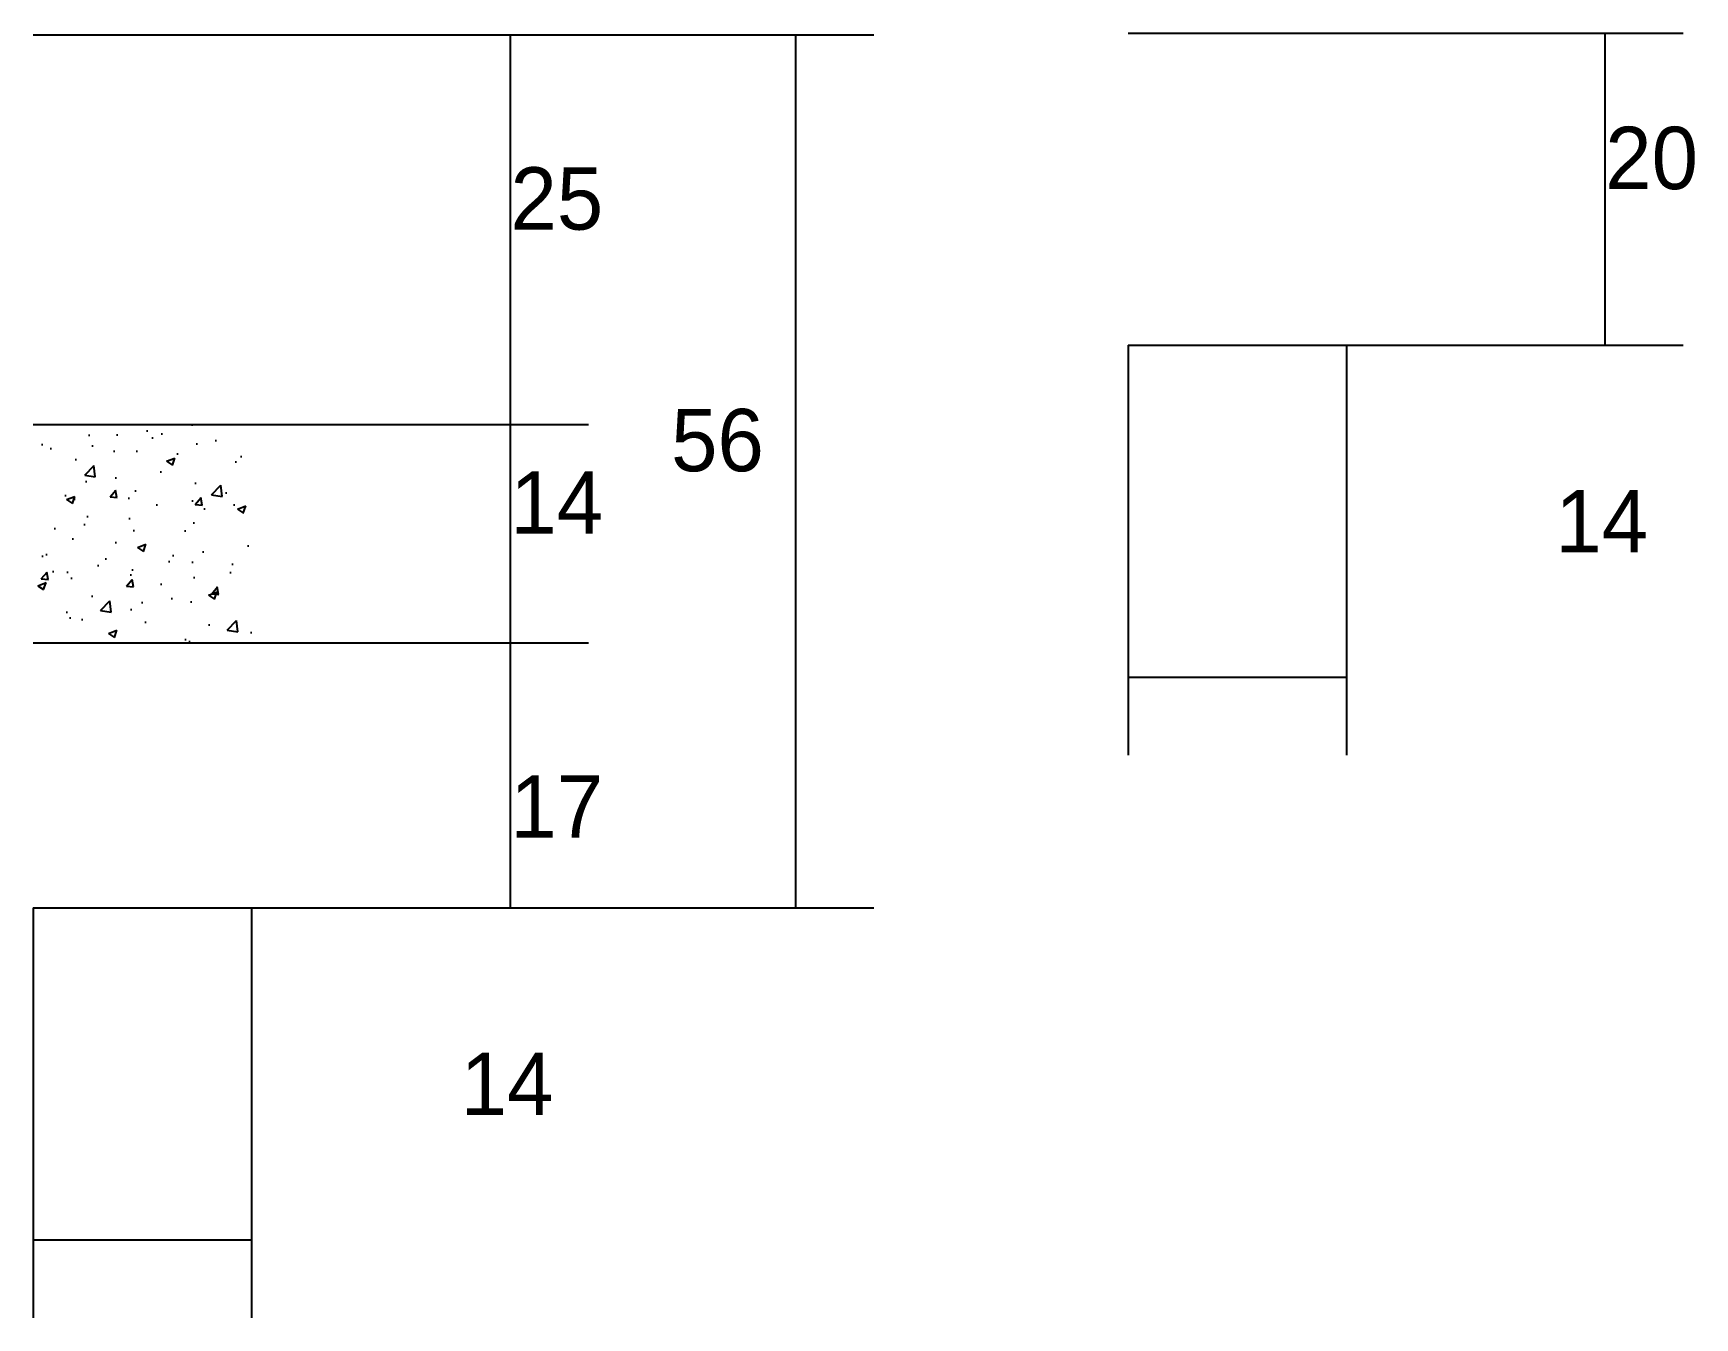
# Model space of a CAD drawing. Header units: metres. Extents: x 2691 to 4256, y -3557 to -3239.
# Drawn here: x 2691.4 to 2797.9, y -3446.5 to -3364.1 of the extents above; entities that cross this region are included whole.
import ezdxf

# ---------------------------------------------------------------- set-up
doc = ezdxf.new("R2010")
doc.units = ezdxf.units.M
doc.layers.add('COTA', color=2, linetype='Continuous')
doc.layers.add('Paineis', color=7, linetype='Continuous')

msp = doc.modelspace()

# ---------------------------------------------------------------- texts
at = {"layer": 'COTA'}
for s, p in [('20', (2792.2, -3374.1)), ('25', (2722, -3376.7)), ('56', (2732.3, -3392.2)), ('14', (2722, -3396.2)), ('14', (2789, -3397.4)), ('17', (2722, -3415.7)), ('14', (2718.8, -3433.5))]:
    msp.add_text(s, height=4, dxfattribs=at).set_placement(p)

# ---------------------------------------------------------------- hatches: boundary and pattern name
at = {"layer": 'COTA'}
h = msp.add_hatch(dxfattribs=at)
h.set_pattern_fill('AR-CONC', scale=0.03)
h.paths.add_polyline_path([(2705.4, -3389.2), (2691.4, -3389.2), (2691.4, -3403.2), (2705.4, -3403.2)])

# ---------------------------------------------------------------- linework, layer by layer
for p, q in [((2705.4, -3364.2), (2727, -3364.2)), ((2705.4, -3364.2), (2745.3, -3364.2)), ((2722, -3389.2), (2722, -3364.2)), ((2740.3, -3420.2), (2740.3, -3364.2)), ((2775.6, -3364.1), (2797.2, -3364.1)), ((2792.2, -3384.1), (2792.2, -3364.1)), ((2761.6, -3384.1), (2761.6, -3410.4)), ((2775.6, -3384.1), (2797.2, -3384.1)), ((2775.6, -3384.1), (2775.6, -3410.4)), ((2705.4, -3389.2), (2727, -3389.2)), ((2705.4, -3389.2), (2727, -3389.2)), ((2722, -3403.2), (2722, -3389.2)), ((2705.4, -3403.2), (2727, -3403.2)), ((2705.4, -3403.2), (2727, -3403.2)), ((2722, -3420.2), (2722, -3403.2)), ((2761.6, -3405.4), (2775.6, -3405.4)), ((2691.4, -3420.2), (2691.4, -3446.5)), ((2705.4, -3420.2), (2705.4, -3446.5)), ((2705.4, -3420.2), (2727, -3420.2)), ((2705.4, -3420.2), (2745.3, -3420.2)), ((2691.4, -3441.5), (2705.4, -3441.5))]:
    msp.add_line(p, q, dxfattribs=at)
at = {"layer": 'Paineis'}
for p, q in [((2691.4, -3364.2), (2705.4, -3364.2)), ((2761.6, -3364.1), (2775.6, -3364.1)), ((2761.6, -3384.1), (2775.6, -3384.1)), ((2691.4, -3389.2), (2705.4, -3389.2)), ((2691.4, -3403.2), (2705.4, -3403.2)), ((2691.4, -3420.2), (2705.4, -3420.2))]:
    msp.add_line(p, q, dxfattribs=at)

msp.set_redraw_order([(e.dxf.handle, doc.entitydb.next_handle()) for e in msp.query("TEXT MTEXT ATTDEF DIMENSION ARC_DIMENSION")])  # texts and dimensions are drawn at this point

doc.saveas('drawing.dxf')
